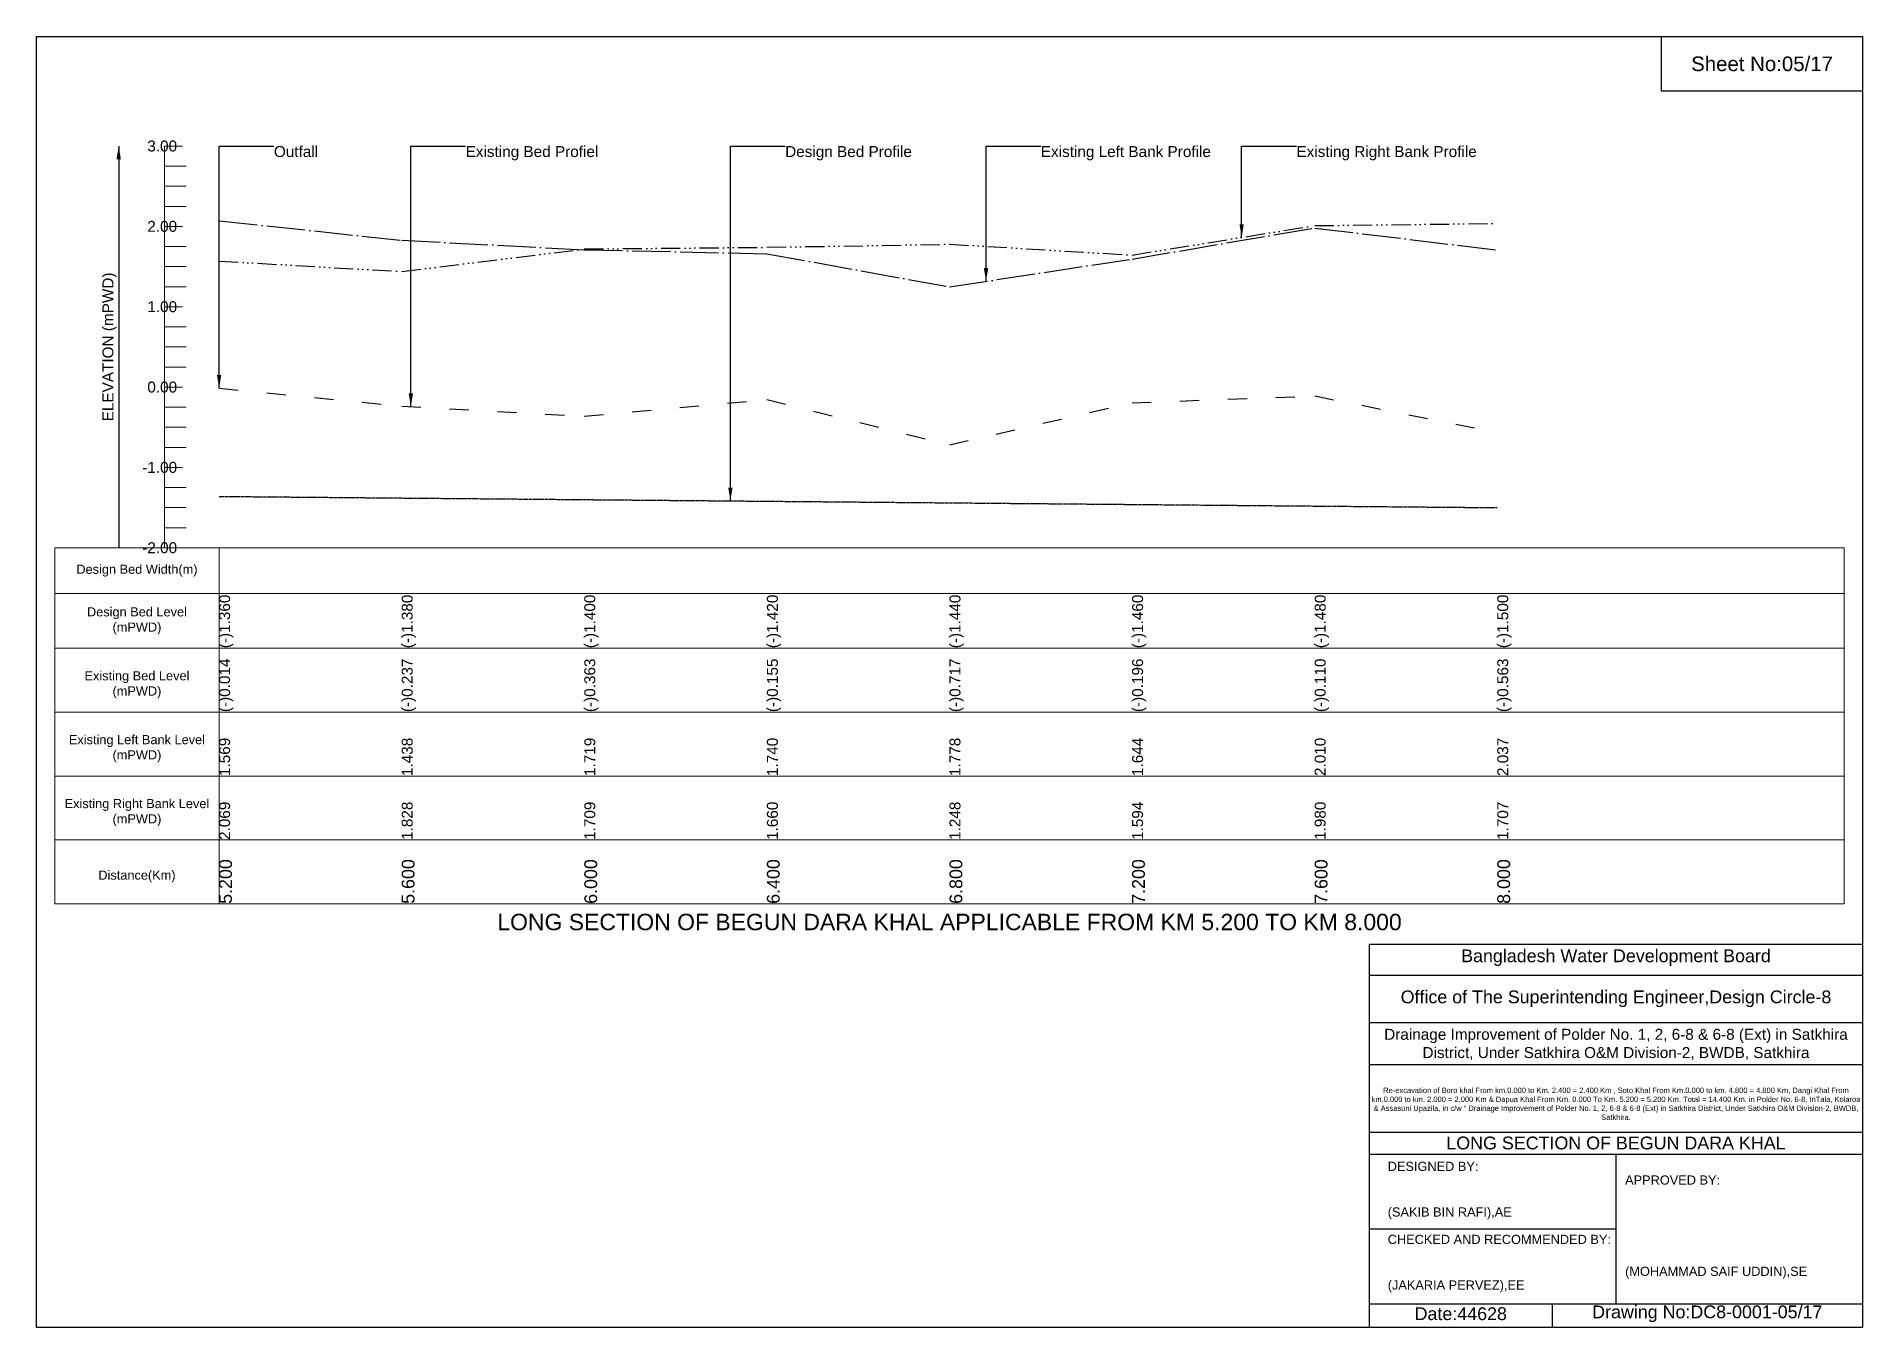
# Model space of a CAD drawing. Header units: inches. Extents: x 91000 to 268000, y -5656 to 20000.
# Drawn here: x 140000 to 148000, y 4344 to 10000 of the extents above; entities that cross this region are included whole.
import ezdxf

# ---------------------------------------------------------------- set-up
doc = ezdxf.new("R2010")
doc.units = ezdxf.units.IN
doc.header["$LTSCALE"] = 7
doc.header["$MEASUREMENT"] = 0
for name, pattern in [('ACAD_ISO03W100', [30, 12, -18]), ('ACAD_ISO04W100', [30, 24, -3, 0, -3]), ('ACAD_ISO14W100', [24, 12, -3, 0, -3, 0, -3, 0, -3]), ('CENTER', [2, 1.25, -0.25, 0.25, -0.25])]:
    doc.linetypes.add(name, pattern=pattern)
for name, color, linetype, lineweight in [('Design Bed Level Long Section', 7, 'CENTER', 25), ('Existing Bed Level for Long Section', 7, 'ACAD_ISO03W100', 25), ('Existing Left Bank of Long section', 7, 'ACAD_ISO04W100', 25), ('Existing Right Bank of Long Section', 7, 'ACAD_ISO14W100', 25), ('Long Section Border', 7, 'Continuous', 9), ('Long Section Labels', 7, 'Continuous', 9), ('Vscale for Long Section', 7, 'Continuous', 9)]:
    doc.layers.add(name, color=color, linetype=linetype, lineweight=lineweight)
doc.styles.get("Standard").update_dxf_attribs({"font": 'arial.ttf'})
doc.dimstyles.get("Standard").update_dxf_attribs({"dimtxt": 0.18, "dimasz": 0.18, "dimexe": 0.18, "dimexo": 0.0625, "dimgap": 0.09, "dimtad": 0, "dimtih": 1, "dimtoh": 1, "dimdec": 4, "dimzin": 0, "dimdsep": 46, "dimtxsty": 'Standard', "dimcen": 0.09, "dimadec": 0, "dimazin": 0, "dimtfac": 1, "dimtdec": 4, "dimtofl": 0, "dimtmove": 0, "dimatfit": 3, "dimfxl": 1, "dimtolj": 1, "dimtzin": 0, "dimarcsym": 0})

msp = doc.modelspace()

# ---------------------------------------------------------------- texts
at = {"attachment_point": 5}
for s, insert, char_height in [('Sheet No:05/17', (147560, 9880), 64), ('Bangladesh Water Development Board', (146920, 5964), 56), ('Office of The Superintending Engineer,Design Circle-8', (146920, 5784), 56)]:
    msp.add_mtext(s, dxfattribs=dict(at, insert=insert, char_height=char_height))
for s, insert, char_height, width, attachment_point in [('Drainage Improvement of Polder No. 1, 2, 6-8 & 6-8 (Ext) in Satkhira District, Under Satkhira O&M Division-2, BWDB, Satkhira', (146920, 5584), 48, 2240, 5), ('Re-excavation of Boro khal From km.0.000 to Km. 2.400 = 2.400 Km , Soto Khal From Km.0.000 to km. 4.800 = 4.800 Km, Dangi Khal From km.0.000 to km. 2.000 = 2.000 Km & Dapua Khal From Km. 0.000 To Km. 5.200 = 5.200 Km. Total = 14.400 Km. in Polder No. 6-8, InTala, Kolaroa & Assasuni Upazila, in c/w “ Drainage Improvement of Polder No. 1, 2, 6-8 & 6-8 (Ext) in Satkhira District, Under Satkhira O&M Division-2, BWDB, Satkhira.', (146920, 5324), 23.565, 2160, 5), ('LONG SECTION OF BEGUN DARA KHAL', (146920, 5152), 56, 2240, 5), ('DESIGNED BY:^J^J^J(SAKIB BIN RAFI),AE', (145920, 4944), 40, 1120, 4), ('APPROVED BY:^J^J^J^J^J^J(MOHAMMAD SAIF UDDIN),SE', (146960, 4784), 40, 1120, 4), ('CHECKED AND RECOMMENDED BY:^J^J^J(JAKARIA PERVEZ),EE', (145920, 4624), 40, 1120, 4), ('Date:44628', (146240, 4404), 56, 1120, 5), ('Drawing No:DC8-0001-05/17', (147320, 4404), 56, 1760, 5)]:
    msp.add_mtext(s, dxfattribs=dict(insert=insert, char_height=char_height, width=width, attachment_point=attachment_point))
at = {"layer": 'Long Section Border', "attachment_point": 5}
for s, insert, char_height in [('Design Bed Width(m)', (140440, 7660), 40), ('Design Bed Level^J(mPWD)', (140440, 7440), 40), ('Existing Bed Level^J(mPWD)', (140440, 7160), 40), ('Existing Left Bank Level^J(mPWD)', (140440, 6880), 40), ('Existing Right Bank Level^J(mPWD)', (140440, 6600), 40), ('Distance(Km)', (140440, 6320), 40), ('LONG SECTION OF BEGUN DARA KHAL APPLICABLE FROM KM 5.200 TO KM 8.000', (144000, 6120), 72)]:
    msp.add_mtext(s, dxfattribs=dict(at, insert=insert, char_height=char_height))
at = {"layer": 'Long Section Labels', "char_height": 48, "attachment_point": 1}
for s, insert in [('Outfall', (141040, 9520)), ('Existing Bed Profiel', (141880, 9520)), ('Design Bed Profile', (143280, 9520)), ('Existing Left Bank Profile', (144400, 9520)), ('Existing Right Bank Profile', (145520, 9520))]:
    msp.add_mtext(s, dxfattribs=dict(at, insert=insert))
at = {"layer": 'Vscale for Long Section', "char_height": 48, "attachment_point": 6}
for s, insert in [('3.00', (140616, 9520)), ('2.00', (140616, 9168)), ('1.00', (140616, 8816)), ('0.00', (140616, 8464)), ('-1.00', (140616, 8112)), ('-2.00', (140616, 7760))]:
    msp.add_mtext(s, dxfattribs=dict(at, insert=insert))
at = {"layer": 'Vscale for Long Section', "rotation": 90}
for s, insert, char_height, attachment_point in [('ELEVATION (mPWD)', (140320, 8640), 48, 5), ('(-)1.360', (140800, 7320), 48, 1), ('(-)1.380', (141600, 7320), 48, 1), ('(-)1.400', (142400, 7320), 48, 1), ('(-)1.420', (143200, 7320), 48, 1), ('(-)1.440', (144000, 7320), 48, 1), ('(-)1.460', (144800, 7320), 48, 1), ('(-)1.480', (145600, 7320), 48, 1), ('(-)1.500', (146400, 7320), 48, 1), ('(-)0.014', (140800, 7040), 48, 1), ('(-)0.237', (141600, 7040), 48, 1), ('(-)0.363', (142400, 7040), 48, 1), ('(-)0.155', (143200, 7040), 48, 1), ('(-)0.717', (144000, 7040), 48, 1), ('(-)0.196', (144800, 7040), 48, 1), ('(-)0.110', (145600, 7040), 48, 1), ('(-)0.563', (146400, 7040), 48, 1), ('1.569', (140800, 6760), 48, 1), ('1.438', (141600, 6760), 48, 1), ('1.719', (142400, 6760), 48, 1), ('1.740', (143200, 6760), 48, 1), ('1.778', (144000, 6760), 48, 1), ('1.644', (144800, 6760), 48, 1), ('2.010', (145600, 6760), 48, 1), ('2.037', (146400, 6760), 48, 1), ('2.069', (140800, 6480), 48, 1), ('1.828', (141600, 6480), 48, 1), ('1.709', (142400, 6480), 48, 1), ('1.660', (143200, 6480), 48, 1), ('1.248', (144000, 6480), 48, 1), ('1.594', (144800, 6480), 48, 1), ('1.980', (145600, 6480), 48, 1), ('1.707', (146400, 6480), 48, 1), ('5.200', (140800, 6200), 56, 1), ('5.600', (141600, 6200), 56, 1), ('6.000', (142400, 6200), 56, 1), ('6.400', (143200, 6200), 56, 1), ('6.800', (144000, 6200), 56, 1), ('7.200', (144800, 6200), 56, 1), ('7.600', (145600, 6200), 56, 1), ('8.000', (146400, 6200), 56, 1)]:
    msp.add_mtext(s, dxfattribs=dict(at, insert=insert, char_height=char_height, attachment_point=attachment_point))

# ---------------------------------------------------------------- linework, layer by layer
for points in [[(140000, 10000), (148000, 10000), (148000, 4344), (140000, 4344)], [(147120, 10000), (148000, 10000), (148000, 9760), (147120, 9760)]]:
    msp.add_lwpolyline(points, close=True)
for points in [[(145840, 4344), (145840, 6024), (148000, 6024)], [(145840, 5888), (148000, 5888)], [(145840, 5680), (148000, 5680)], [(145840, 5496), (148000, 5496)], [(145840, 5200), (148000, 5200)], [(145840, 5104), (148000, 5104)], [(146920, 5104), (146920, 4448)], [(145840, 4776), (146920, 4776)], [(145840, 4448), (148000, 4448)], [(146640, 4448), (146640, 4344)]]:
    msp.add_lwpolyline(points)
at = {"layer": 'Design Bed Level Long Section'}
msp.add_lwpolyline([(140800, 7985.3), (141600, 7978.2), (142400, 7971.2), (143200, 7964.2), (144000, 7957.1), (144800, 7950.1), (145600, 7943), (146400, 7936)], dxfattribs=at)
at = {"layer": 'Existing Bed Level for Long Section'}
msp.add_lwpolyline([(140800, 8459.1), (141600, 8380.6), (142400, 8336.2), (143200, 8409.4), (144000, 8211.6), (144800, 8395), (145600, 8425.3), (146400, 8265.8)], dxfattribs=at)
at = {"layer": 'Existing Left Bank of Long section'}
msp.add_lwpolyline([(140800, 9192.3), (141600, 9107.5), (142400, 9065.6), (143200, 9048.3), (144000, 8903.3), (144800, 9025.1), (145600, 9161), (146400, 9064.9)], dxfattribs=at)
at = {"layer": 'Existing Right Bank of Long Section'}
msp.add_lwpolyline([(140800, 9016.3), (141600, 8970.2), (142400, 9069.1), (143200, 9076.5), (144000, 9089.9), (144800, 9042.7), (145600, 9171.5), (146400, 9181)], dxfattribs=at)
at = {"layer": 'Long Section Border'}
msp.add_lwpolyline([(140080, 7760), (147920, 7760), (147920, 6200), (140080, 6200)], close=True, dxfattribs=at)
for points in [[(140800, 7760), (140800, 6200)], [(140080, 7560), (147920, 7560)], [(140080, 7320), (147920, 7320)], [(140080, 7040), (147920, 7040)], [(140080, 6760), (147920, 6760)], [(140080, 6480), (147920, 6480)]]:
    msp.add_lwpolyline(points, dxfattribs=at)
at = {"layer": 'Vscale for Long Section'}
for points in [[(140560, 7760), (140560, 8112), (140560, 8464), (140560, 8816), (140560, 9168), (140560, 9520)], [(140560, 9520), (140640, 9520)], [(140560, 9432), (140656, 9432)], [(140560, 9344), (140656, 9344)], [(140560, 9256), (140656, 9256)], [(140560, 9168), (140640, 9168)], [(140560, 9080), (140656, 9080)], [(140560, 8992), (140656, 8992)], [(140560, 8904), (140656, 8904)], [(140560, 8816), (140640, 8816)], [(140560, 8728), (140656, 8728)], [(140560, 8640), (140656, 8640)], [(140560, 8552), (140656, 8552)], [(140560, 8464), (140640, 8464)], [(140560, 8376), (140656, 8376)], [(140560, 8288), (140656, 8288)], [(140560, 8200), (140656, 8200)], [(140560, 8112), (140640, 8112)], [(140560, 8024), (140656, 8024)], [(140560, 7936), (140656, 7936)], [(140560, 7848), (140656, 7848)], [(140560, 7760), (140640, 7760)]]:
    msp.add_lwpolyline(points, dxfattribs=at)

msp.set_redraw_order([(e.dxf.handle, doc.entitydb.next_handle()) for e in msp.query("TEXT MTEXT ATTDEF DIMENSION ARC_DIMENSION")])  # texts and dimensions are drawn at this point

# ---------------------------------------------------------------- leaders
at = {"layer": 'Long Section Labels', "annotation_type": 0, "has_hookline": 1, "hookline_direction": 0}
for points, text_width in [([(140800, 8459.1), (140800, 9520), (141039.9, 9520)], 185.8), ([(141640, 8378.4), (141640, 9520), (141879.9, 9520)], 571.4), ([(143040, 7965.6), (143040, 9520), (143279.9, 9520)], 547.4), ([(144160, 8927.7), (144160, 9520), (144399.9, 9520)], 737.4), ([(145280, 9120), (145280, 9520), (145519.9, 9520)], 782)]:
    msp.add_leader(points, dimstyle='Standard', override={"dimasz": 57.6}, dxfattribs=dict(at, text_width=text_width))
at = {"layer": 'Vscale for Long Section'}
msp.add_leader([(140360, 9520), (140360, 7760)], dimstyle='Standard', override={"dimasz": 57.6}, dxfattribs=at)

doc.saveas('drawing.dxf')
